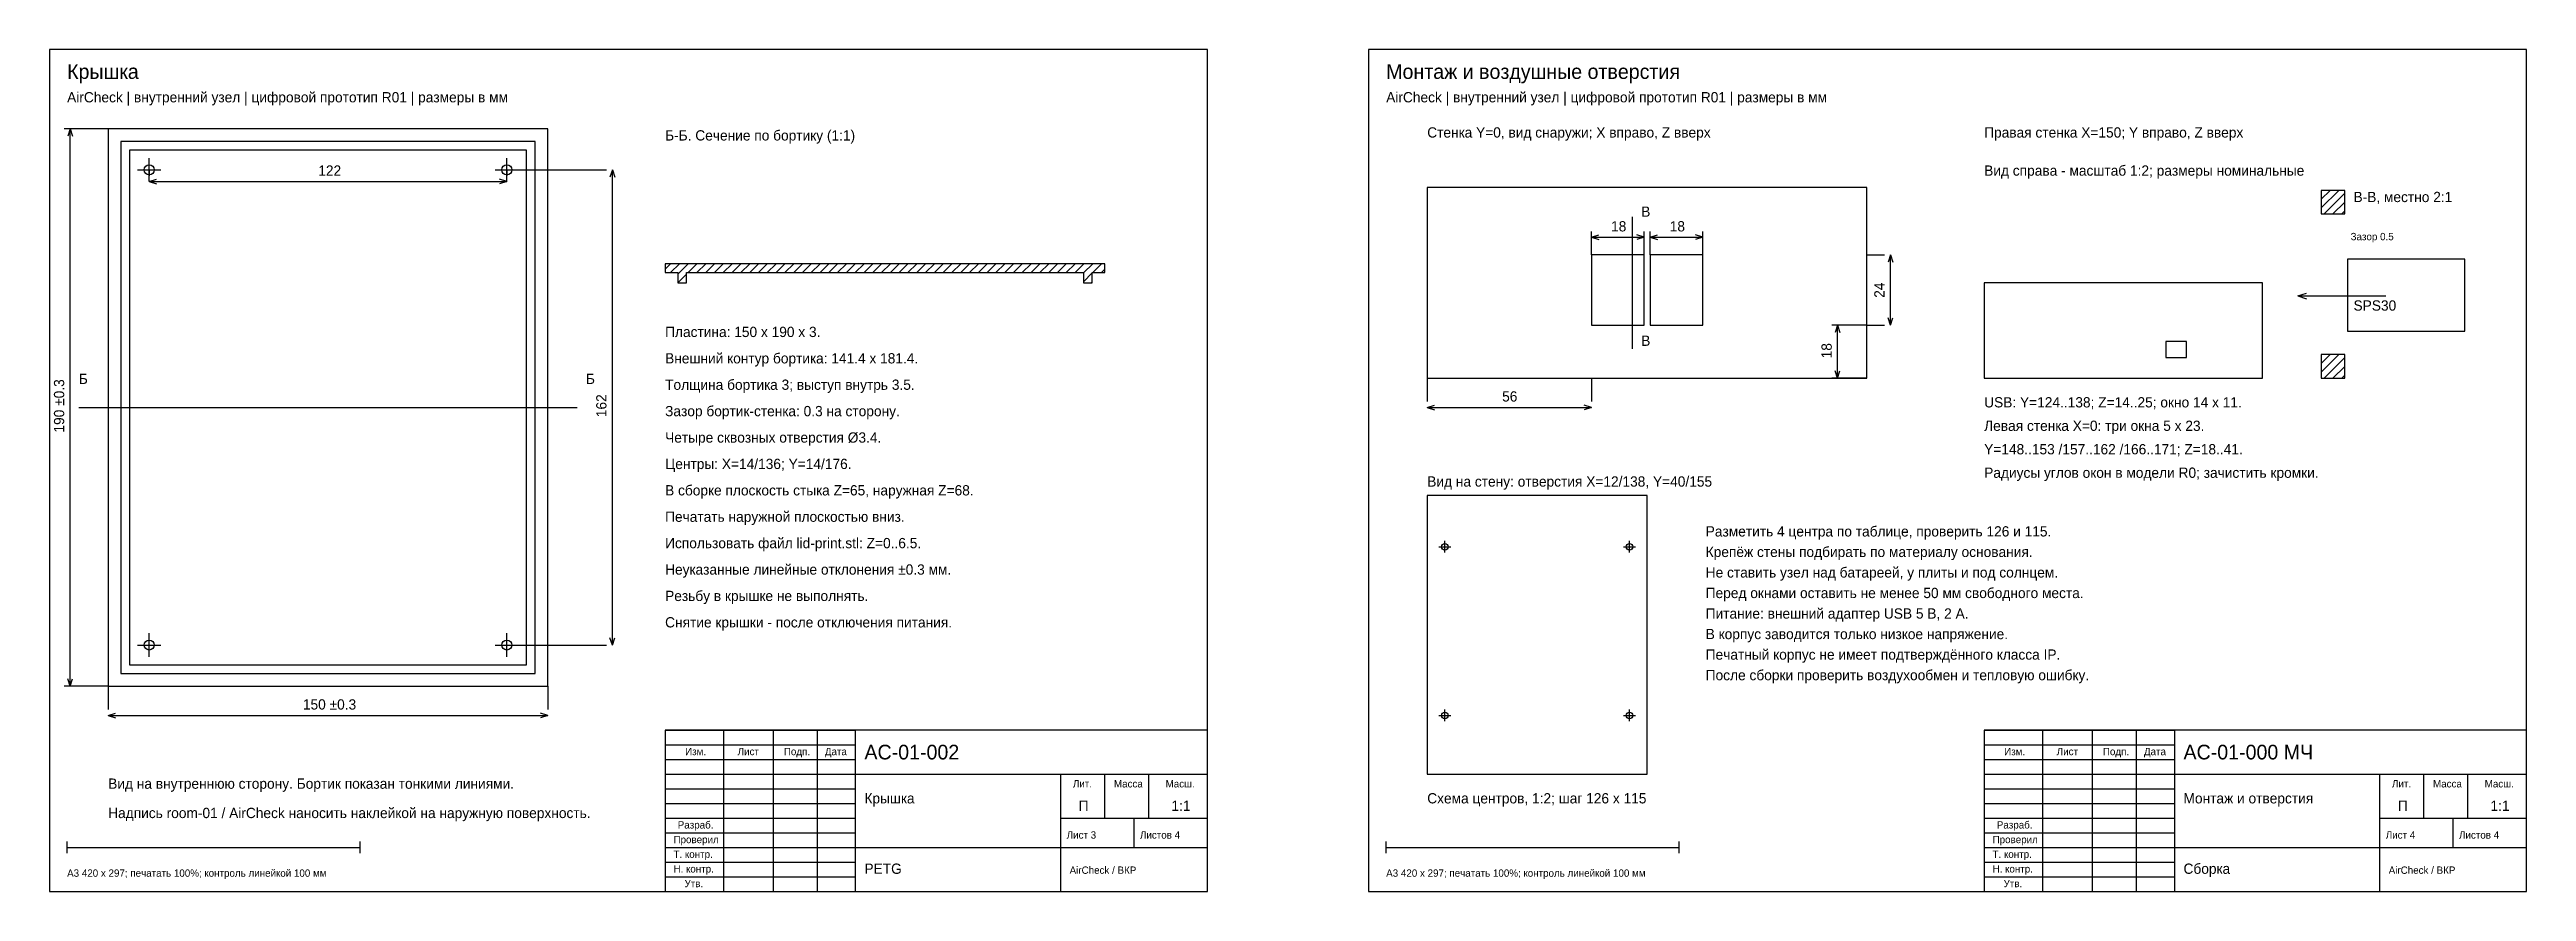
# Model space of a CAD drawing. Header units: millimetres. Extents: x 20 to 1765, y 5 to 292.
# Drawn here: x 920 to 1765, y 5 to 292 of the extents above; entities that cross this region are included whole.
import ezdxf

# ---------------------------------------------------------------- set-up
doc = ezdxf.new("R2010")
doc.units = ezdxf.units.MM
for name, color, linetype in [('D-CENTER', 7, 'Continuous'), ('D-DETAIL', 7, 'Continuous'), ('D-DIM', 7, 'Continuous'), ('D-OUTLINE', 7, 'Continuous'), ('D-REF', 7, 'Continuous'), ('D-TEXT', 7, 'Continuous')]:
    doc.layers.add(name, color=color, linetype=linetype)

msp = doc.modelspace()

# ---------------------------------------------------------------- texts
at = {"layer": 'D-TEXT'}
for s, height, p in [('Крышка', 5, (926, 282)), ('Монтаж и воздушные отверстия', 5, (1376, 282)), ('AirCheck | внутренний узел | цифровой прототип R01 | размеры в мм', 3.5, (926, 274)), ('AirCheck | внутренний узел | цифровой прототип R01 | размеры в мм', 3.5, (1376, 274)), ('Б-Б. Сечение по бортику (1:1)', 3.5, (1130, 261)), ('Стенка Y=0, вид снаружи; X вправо, Z вверх', 3.5, (1390, 262)), ('Правая стенка X=150; Y вправо, Z вверх', 3.5, (1580, 262)), ('122', 3.5, (1011.675, 249)), ('Вид справа - масштаб 1:2; размеры номинальные', 3.5, (1580, 249)), ('В', 3.5, (1463, 235)), ('В-В, местно 2:1', 3.5, (1706, 240)), ('18', 3.5, (1452.725, 230)), ('18', 3.5, (1472.725, 230)), ('Зазор 0.5', 2.5, (1705, 227)), ('SPS30', 3.5, (1706, 203)), ('Пластина: 150 x 190 x 3.', 3.5, (1130, 194)), ('В', 3.5, (1463, 191)), ('Внешний контур бортика: 141.4 x 181.4.', 3.5, (1130, 185)), ('Б', 3.5, (930, 178)), ('Б', 3.5, (1103, 178)), ('Толщина бортика 3; выступ внутрь 3.5.', 3.5, (1130, 176)), ('Зазор бортик-стенка: 0.3 на сторону.', 3.5, (1130, 167)), ('56', 3.5, (1415.55, 172)), ('USB: Y=124..138; Z=14..25; окно 14 x 11.', 3.5, (1580, 170)), ('Четыре сквозных отверстия Ø3.4.', 3.5, (1130, 158)), ('Левая стенка X=0: три окна 5 x 23.', 3.5, (1580, 162)), ('Центры: X=14/136; Y=14/176.', 3.5, (1130, 149)), ('Y=148..153 /157..162 /166..171; Z=18..41.', 3.5, (1580, 154)), ('В сборке плоскость стыка Z=65, наружная Z=68.', 3.5, (1130, 140)), ('Вид на стену: отверстия X=12/138, Y=40/155', 3.5, (1390, 143)), ('Радиусы углов окон в модели R0; зачистить кромки.', 3.5, (1580, 146)), ('Печатать наружной плоскостью вниз.', 3.5, (1130, 131)), ('Разметить 4 центра по таблице, проверить 126 и 115.', 3.5, (1485, 126)), ('Использовать файл lid-print.stl: Z=0..6.5.', 3.5, (1130, 122)), ('Крепёж стены подбирать по материалу основания.', 3.5, (1485, 119)), ('Неуказанные линейные отклонения ±0.3 мм.', 3.5, (1130, 113)), ('Не ставить узел над батареей, у плиты и под солнцем.', 3.5, (1485, 112)), ('Резьбу в крышке не выполнять.', 3.5, (1130, 104)), ('Перед окнами оставить не менее 50 мм свободного места.', 3.5, (1485, 105)), ('Питание: внешний адаптер USB 5 В, 2 А.', 3.5, (1485, 98)), ('Снятие крышки - после отключения питания.', 3.5, (1130, 95)), ('В корпус заводится только низкое напряжение.', 3.5, (1485, 91)), ('Печатный корпус не имеет подтверждённого класса IP.', 3.5, (1485, 84)), ('После сборки проверить воздухообмен и тепловую ошибку.', 3.5, (1485, 77)), ('150 ±0.3', 3.5, (1006.425, 67)), ('Изм.', 2.5, (1136.8125, 51.45)), ('Лист', 2.5, (1154.75, 51.45)), ('Подп.', 2.5, (1170.5, 51.45)), ('Дата', 2.5, (1184.5, 51.45)), ('AC-01-002', 5, (1198, 50)), ('Изм.', 2.5, (1586.8125, 51.45)), ('Лист', 2.5, (1604.75, 51.45)), ('Подп.', 2.5, (1620.5, 51.45)), ('Дата', 2.5, (1634.5, 51.45)), ('AC-01-000 МЧ', 5, (1648, 50)), ('Вид на внутреннюю сторону. Бортик показан тонкими линиями.', 3.5, (940, 40)), ('Лит.', 2.5, (1269.125, 40.45)), ('Масса', 2.5, (1283.125, 40.45)), ('Масш.', 2.5, (1300.75, 40.45)), ('Лит.', 2.5, (1719.125, 40.45)), ('Масса', 2.5, (1733.125, 40.45)), ('Масш.', 2.5, (1750.75, 40.45)), ('Крышка', 3.5, (1198, 35)), ('П', 3.5, (1271.1, 32.45)), ('1:1', 3.5, (1302.725, 32.45)), ('Схема центров, 1:2; шаг 126 x 115', 3.5, (1390, 35)), ('Монтаж и отверстия', 3.5, (1648, 35)), ('П', 3.5, (1721.1, 32.45)), ('1:1', 3.5, (1752.725, 32.45)), ('Надпись room-01 / AirCheck наносить наклейкой на наружную поверхность.', 3.5, (940, 30)), ('Разраб.', 2.5, (1134.3125, 26.45)), ('Лист 3', 2.5, (1267, 23)), ('Листов 4', 2.5, (1292, 23)), ('Разраб.', 2.5, (1584.3125, 26.45)), ('Лист 4', 2.5, (1717, 23)), ('Листов 4', 2.5, (1742, 23)), ('Т. контр.', 2.5, (1132.875, 16.45)), ('Проверил', 2.5, (1132.875, 21.45)), ('Т. контр.', 2.5, (1582.875, 16.45)), ('Проверил', 2.5, (1582.875, 21.45)), ('А3 420 x 297; печатать 100%; контроль линейкой 100 мм', 2.5, (926, 10)), ('Н. контр.', 2.5, (1132.875, 11.45)), ('Утв.', 2.5, (1136.625, 6.45)), ('PETG', 3.5, (1198, 11)), ('AirCheck / ВКР', 2.5, (1268, 11)), ('А3 420 x 297; печатать 100%; контроль линейкой 100 мм', 2.5, (1376, 10)), ('Н. контр.', 2.5, (1582.875, 11.45)), ('Утв.', 2.5, (1586.625, 6.45)), ('Сборка', 3.5, (1648, 11)), ('AirCheck / ВКР', 2.5, (1718, 11))]:
    msp.add_text(s, height=height, dxfattribs=at).set_placement(p)
for s, p in [('24', (1546, 207.375)), ('18', (1528, 186.725)), ('190 ±0.3', (925, 161.425)), ('162', (1110, 166.675))]:
    msp.add_text(s, height=3.5, rotation=90, dxfattribs=at).set_placement(p)

# ---------------------------------------------------------------- linework, layer by layer
at = {"layer": 'D-CENTER'}
for p, q in [((954, 247), (954, 255)), ((1076, 247), (1076, 255)), ((950, 251), (958, 251)), ((1072, 251), (1080, 251)), ((1460, 190), (1460, 235)), ((930, 170), (1100, 170)), ((1394, 122.5), (1398, 122.5)), ((1396, 120.5), (1396, 124.5)), ((1457, 122.5), (1461, 122.5)), ((1459, 120.5), (1459, 124.5)), ((954, 85), (954, 93)), ((1076, 85), (1076, 93)), ((950, 89), (958, 89)), ((1072, 89), (1080, 89)), ((1394, 65), (1398, 65)), ((1396, 63), (1396, 67)), ((1457, 65), (1461, 65)), ((1459, 63), (1459, 67))]:
    msp.add_line(p, q, dxfattribs=at)
at = {"layer": 'D-DETAIL'}
for p, q in [((1085.7, 260.7), (944.3, 260.7)), ((944.3, 260.7), (944.3, 79.3)), ((1082.7, 257.7), (947.3, 257.7)), ((947.3, 257.7), (947.3, 82.3)), ((1082.7, 82.3), (1082.7, 257.7)), ((1085.7, 79.3), (1085.7, 260.7)), ((1695, 241), (1698, 244)), ((1695, 238), (1701, 244)), ((1696, 236), (1703, 243)), ((1699, 236), (1703, 240)), ((1702, 236), (1703, 237)), ((1130, 217.137), (1131.863, 219)), ((1131.863, 216), (1134.863, 219)), ((1134.3, 215.437), (1137.863, 219)), ((1134.363, 212.5), (1137.3, 215.437)), ((1137.863, 216), (1140.863, 219)), ((1140.863, 216), (1143.863, 219)), ((1143.863, 216), (1146.863, 219)), ((1146.863, 216), (1149.863, 219)), ((1149.863, 216), (1152.863, 219)), ((1152.863, 216), (1155.863, 219)), ((1155.863, 216), (1158.863, 219)), ((1158.863, 216), (1161.863, 219)), ((1161.863, 216), (1164.863, 219)), ((1164.863, 216), (1167.863, 219)), ((1167.863, 216), (1170.863, 219)), ((1170.863, 216), (1173.863, 219)), ((1173.863, 216), (1176.863, 219)), ((1176.863, 216), (1179.863, 219)), ((1179.863, 216), (1182.863, 219)), ((1182.863, 216), (1185.863, 219)), ((1185.863, 216), (1188.863, 219)), ((1188.863, 216), (1191.863, 219)), ((1191.863, 216), (1194.863, 219)), ((1194.863, 216), (1197.863, 219)), ((1197.863, 216), (1200.863, 219)), ((1200.863, 216), (1203.863, 219)), ((1203.863, 216), (1206.863, 219)), ((1206.863, 216), (1209.863, 219)), ((1209.863, 216), (1212.863, 219)), ((1212.863, 216), (1215.863, 219)), ((1215.863, 216), (1218.863, 219)), ((1218.863, 216), (1221.863, 219)), ((1221.863, 216), (1224.863, 219)), ((1224.863, 216), (1227.863, 219)), ((1227.863, 216), (1230.863, 219)), ((1230.863, 216), (1233.863, 219)), ((1233.863, 216), (1236.863, 219)), ((1236.863, 216), (1239.863, 219)), ((1239.863, 216), (1242.863, 219)), ((1242.863, 216), (1245.863, 219)), ((1245.863, 216), (1248.863, 219)), ((1248.863, 216), (1251.863, 219)), ((1251.863, 216), (1254.863, 219)), ((1254.863, 216), (1257.863, 219)), ((1257.863, 216), (1260.863, 219)), ((1260.863, 216), (1263.863, 219)), ((1263.863, 216), (1266.863, 219)), ((1266.863, 216), (1269.863, 219)), ((1269.863, 216), (1272.863, 219)), ((1272.7, 215.837), (1275.863, 219)), ((1272.7, 212.837), (1275.7, 215.837)), ((1275.363, 212.5), (1275.7, 212.837)), ((1275.863, 216), (1278.863, 219)), ((1278.863, 216), (1280, 217.137)), ((1695, 185), (1698, 188)), ((1695, 182), (1701, 188)), ((1696, 180), (1703, 187)), ((1699, 180), (1703, 184)), ((1702, 180), (1703, 181)), ((944.3, 79.3), (1085.7, 79.3)), ((947.3, 82.3), (1082.7, 82.3)), ((1130, 60), (1195, 60)), ((1150, 5), (1150, 60)), ((1167, 5), (1167, 60)), ((1182, 5), (1182, 60)), ((1580, 60), (1645, 60)), ((1600, 5), (1600, 60)), ((1617, 5), (1617, 60)), ((1632, 5), (1632, 60)), ((1130, 55), (1195, 55)), ((1580, 55), (1645, 55)), ((1130, 50), (1195, 50)), ((1130, 45), (1195, 45)), ((1580, 50), (1645, 50)), ((1580, 45), (1645, 45)), ((1130, 40), (1195, 40)), ((1130, 35), (1195, 35)), ((1580, 40), (1645, 40)), ((1580, 35), (1645, 35)), ((1130, 30), (1195, 30)), ((1580, 30), (1645, 30)), ((1130, 25), (1195, 25)), ((1130, 20), (1195, 20)), ((1580, 25), (1645, 25)), ((1580, 20), (1645, 20)), ((1130, 15), (1195, 15)), ((1130, 10), (1195, 10)), ((1580, 15), (1645, 15)), ((1580, 10), (1645, 10))]:
    msp.add_line(p, q, dxfattribs=at)
at = {"layer": 'D-DIM'}
for p, q in [((940, 265), (925, 265)), ((927, 265), (926.2, 262.5)), ((927, 75), (927, 265)), ((927, 265), (927.8, 262.5)), ((954, 251), (954, 249)), ((954, 247), (956.5, 247.8)), ((954, 247), (1076, 247)), ((954, 247), (956.5, 246.2)), ((1076, 247), (1073.5, 247.8)), ((1076, 247), (1073.5, 246.2)), ((1076, 251), (1076, 249)), ((1076, 251), (1110, 251)), ((1112, 251), (1111.2, 248.5)), ((1112, 89), (1112, 251)), ((1112, 251), (1112.8, 248.5)), ((1446, 222), (1446, 230)), ((1446, 228), (1448.5, 228.8)), ((1464, 228), (1461.5, 228.8)), ((1464, 222), (1464, 230)), ((1466, 222), (1466, 230)), ((1466, 228), (1468.5, 228.8)), ((1484, 228), (1481.5, 228.8)), ((1484, 222), (1484, 230)), ((1446, 228), (1464, 228)), ((1446, 228), (1448.5, 227.2)), ((1464, 228), (1461.5, 227.2)), ((1466, 228), (1484, 228)), ((1466, 228), (1468.5, 227.2)), ((1484, 228), (1481.5, 227.2)), ((1540, 222), (1546, 222)), ((1548, 222), (1547.2, 219.5)), ((1548, 198), (1548, 222)), ((1548, 222), (1548.8, 219.5)), ((1687, 208), (1690, 209)), ((1687, 208), (1717, 208)), ((1687, 208), (1690, 207)), ((1540, 198), (1528, 198)), ((1530, 198), (1529.2, 195.5)), ((1530, 180), (1530, 198)), ((1530, 198), (1530.8, 195.5)), ((1540, 198), (1546, 198)), ((1548, 198), (1547.2, 200.5)), ((1548, 198), (1548.8, 200.5)), ((1390, 180), (1390, 172)), ((1446, 180), (1446, 172)), ((1540, 180), (1528, 180)), ((1530, 180), (1529.2, 182.5)), ((1530, 180), (1530.8, 182.5)), ((1390, 170), (1392.5, 170.8)), ((1390, 170), (1446, 170)), ((1390, 170), (1392.5, 169.2)), ((1446, 170), (1443.5, 170.8)), ((1446, 170), (1443.5, 169.2)), ((1076, 89), (1110, 89)), ((1112, 89), (1111.2, 91.5)), ((1112, 89), (1112.8, 91.5)), ((927, 75), (926.2, 77.5)), ((927, 75), (927.8, 77.5)), ((940, 75), (925, 75)), ((940, 75), (940, 67)), ((1090, 75), (1090, 67)), ((940, 65), (942.5, 65.8)), ((940, 65), (1090, 65)), ((940, 65), (942.5, 64.2)), ((1090, 65), (1087.5, 65.8)), ((1090, 65), (1087.5, 64.2)), ((926, 18), (926, 22)), ((926, 20), (1026, 20)), ((1026, 18), (1026, 22)), ((1376, 18), (1376, 22)), ((1376, 20), (1476, 20)), ((1476, 18), (1476, 22))]:
    msp.add_line(p, q, dxfattribs=at)
at = {"layer": 'D-OUTLINE'}
for p, q in [((1315, 292), (920, 292)), ((920, 292), (920, 5)), ((1315, 5), (1315, 292)), ((1765, 292), (1370, 292)), ((1370, 292), (1370, 5)), ((1765, 5), (1765, 292)), ((1090, 265), (940, 265)), ((940, 265), (940, 75)), ((1090, 75), (1090, 265)), ((1540, 245), (1390, 245)), ((1390, 245), (1390, 180)), ((1540, 180), (1540, 245)), ((1703, 244), (1695, 244)), ((1695, 244), (1695, 236)), ((1703, 236), (1703, 244)), ((1695, 236), (1703, 236)), ((1464, 222), (1446, 222)), ((1446, 222), (1446, 198)), ((1464, 198), (1464, 222)), ((1484, 222), (1466, 222)), ((1466, 222), (1466, 198)), ((1484, 198), (1484, 222)), ((1130, 219), (1130, 217.44007)), ((1136.83051, 219), (1130, 219)), ((1130, 217.44007), (1130, 216)), ((1130, 216), (1132.15, 216)), ((1132.15, 216), (1134.3, 216)), ((1134.3, 216), (1134.3, 214.25)), ((1134.3, 214.25), (1134.3, 212.5)), ((1134.3, 212.5), (1135.8, 212.5)), ((1135.8, 212.5), (1137.3, 212.5)), ((1142.5865, 219), (1136.83051, 219)), ((1137.3, 216), (1140.0637, 216)), ((1137.3, 214.25), (1137.3, 216)), ((1137.3, 212.5), (1137.3, 214.25)), ((1140.0637, 216), (1142.5865, 216)), ((1142.63623, 219), (1142.5865, 219)), ((1142.5865, 216), (1142.63623, 216)), ((1142.68588, 219), (1142.63623, 219)), ((1142.63623, 216), (1142.68588, 216)), ((1142.74194, 219), (1142.68588, 219)), ((1142.68588, 216), (1142.74194, 216)), ((1142.79792, 219), (1142.74194, 219)), ((1142.74194, 216), (1142.79792, 216)), ((1142.85977, 219), (1142.79792, 219)), ((1142.79792, 216), (1142.85977, 216)), ((1142.92153, 219), (1142.85977, 219)), ((1142.85977, 216), (1142.92153, 216)), ((1142.98857, 219), (1142.92153, 219)), ((1142.92153, 216), (1142.98857, 216)), ((1143.05553, 219), (1142.98857, 219)), ((1142.98857, 216), (1143.05553, 216)), ((1143.12712, 219), (1143.05553, 219)), ((1143.05553, 216), (1143.12712, 216)), ((1143.19863, 219), (1143.12712, 219)), ((1143.12712, 216), (1143.19863, 216)), ((1143.27407, 219), (1143.19863, 219)), ((1143.19863, 216), (1143.27407, 216)), ((1143.34944, 219), (1143.27407, 219)), ((1143.27407, 216), (1143.34944, 216)), ((1143.428, 219), (1143.34944, 219)), ((1143.34944, 216), (1143.428, 216)), ((1143.50652, 219), (1143.428, 219)), ((1143.428, 216), (1143.50652, 216)), ((1143.58745, 219), (1143.50652, 219)), ((1143.50652, 216), (1143.58745, 216)), ((1143.66835, 219), (1143.58745, 219)), ((1143.58745, 216), (1143.66835, 216)), ((1143.75087, 219), (1143.66835, 219)), ((1143.66835, 216), (1143.75087, 216)), ((1143.83337, 219), (1143.75087, 219)), ((1143.75087, 216), (1143.83337, 216)), ((1143.91669, 219), (1143.83337, 219)), ((1143.83337, 216), (1143.91669, 216)), ((1144, 219), (1143.91669, 219)), ((1143.91669, 216), (1144, 216)), ((1144.08331, 219), (1144, 219)), ((1144, 216), (1144.08331, 216)), ((1144.16663, 219), (1144.08331, 219)), ((1144.08331, 216), (1144.16663, 216)), ((1144.24913, 219), (1144.16663, 219)), ((1144.16663, 216), (1144.24913, 216)), ((1144.33165, 219), (1144.24913, 219)), ((1144.24913, 216), (1144.33165, 216)), ((1144.41255, 219), (1144.33165, 219)), ((1144.33165, 216), (1144.41255, 216)), ((1144.49348, 219), (1144.41255, 219)), ((1144.41255, 216), (1144.49348, 216)), ((1144.572, 219), (1144.49348, 219)), ((1144.49348, 216), (1144.572, 216)), ((1144.65056, 219), (1144.572, 219)), ((1144.572, 216), (1144.65056, 216)), ((1144.72593, 219), (1144.65056, 219)), ((1144.65056, 216), (1144.72593, 216)), ((1144.80137, 219), (1144.72593, 219)), ((1144.72593, 216), (1144.80137, 216)), ((1144.87288, 219), (1144.80137, 219)), ((1144.80137, 216), (1144.87288, 216)), ((1144.94447, 219), (1144.87288, 219)), ((1144.87288, 216), (1144.94447, 216)), ((1145.01143, 219), (1144.94447, 219)), ((1144.94447, 216), (1145.01143, 216)), ((1145.07847, 219), (1145.01143, 219)), ((1145.01143, 216), (1145.07847, 216)), ((1145.14023, 219), (1145.07847, 219)), ((1145.07847, 216), (1145.14023, 216)), ((1145.20208, 219), (1145.14023, 219)), ((1145.14023, 216), (1145.20208, 216)), ((1145.25806, 219), (1145.20208, 219)), ((1145.20208, 216), (1145.25806, 216)), ((1145.31412, 219), (1145.25806, 219)), ((1145.25806, 216), (1145.31412, 216)), ((1205, 219), (1145.31412, 219)), ((1145.31412, 216), (1205, 216)), ((1264.68588, 219), (1205, 219)), ((1205, 216), (1264.68588, 216)), ((1264.74194, 219), (1264.68588, 219)), ((1264.68588, 216), (1264.74194, 216)), ((1264.79791, 219), (1264.74194, 219)), ((1264.74194, 216), (1264.79791, 216)), ((1264.85976, 219), (1264.79791, 219)), ((1264.79791, 216), (1264.85976, 216)), ((1264.92152, 219), (1264.85976, 219)), ((1264.85976, 216), (1264.92152, 216)), ((1264.98857, 219), (1264.92152, 219)), ((1264.92152, 216), (1264.98857, 216)), ((1265.05553, 219), (1264.98857, 219)), ((1264.98857, 216), (1265.05553, 216)), ((1265.12711, 219), (1265.05553, 219)), ((1265.05553, 216), (1265.12711, 216)), ((1265.19862, 219), (1265.12711, 219)), ((1265.12711, 216), (1265.19862, 216)), ((1265.27407, 219), (1265.19862, 219)), ((1265.19862, 216), (1265.27407, 216)), ((1265.34944, 219), (1265.27407, 219)), ((1265.27407, 216), (1265.34944, 216)), ((1265.42801, 219), (1265.34944, 219)), ((1265.34944, 216), (1265.42801, 216)), ((1265.50652, 219), (1265.42801, 219)), ((1265.42801, 216), (1265.50652, 216)), ((1265.58745, 219), (1265.50652, 219)), ((1265.50652, 216), (1265.58745, 216)), ((1265.66835, 219), (1265.58745, 219)), ((1265.58745, 216), (1265.66835, 216)), ((1265.75087, 219), (1265.66835, 219)), ((1265.66835, 216), (1265.75087, 216)), ((1265.83337, 219), (1265.75087, 219)), ((1265.75087, 216), (1265.83337, 216)), ((1265.91669, 219), (1265.83337, 219)), ((1265.83337, 216), (1265.91669, 216)), ((1266, 219), (1265.91669, 219)), ((1265.91669, 216), (1266, 216)), ((1266.08331, 219), (1266, 219)), ((1266, 216), (1266.08331, 216)), ((1266.16663, 219), (1266.08331, 219)), ((1266.08331, 216), (1266.16663, 216)), ((1266.24913, 219), (1266.16663, 219)), ((1266.16663, 216), (1266.24913, 216)), ((1266.33165, 219), (1266.24913, 219)), ((1266.24913, 216), (1266.33165, 216)), ((1266.41255, 219), (1266.33165, 219)), ((1266.33165, 216), (1266.41255, 216)), ((1266.49348, 219), (1266.41255, 219)), ((1266.41255, 216), (1266.49348, 216)), ((1266.57199, 219), (1266.49348, 219)), ((1266.49348, 216), (1266.57199, 216)), ((1266.65056, 219), (1266.57199, 219)), ((1266.57199, 216), (1266.65056, 216)), ((1266.72593, 219), (1266.65056, 219)), ((1266.65056, 216), (1266.72593, 216)), ((1266.80138, 219), (1266.72593, 219)), ((1266.72593, 216), (1266.80138, 216)), ((1266.87289, 219), (1266.80138, 219)), ((1266.80138, 216), (1266.87289, 216)), ((1266.94447, 219), (1266.87289, 219)), ((1266.87289, 216), (1266.94447, 216)), ((1267.01143, 219), (1266.94447, 219)), ((1266.94447, 216), (1267.01143, 216)), ((1267.07848, 219), (1267.01143, 219)), ((1267.01143, 216), (1267.07848, 216)), ((1267.14024, 219), (1267.07848, 219)), ((1267.07848, 216), (1267.14024, 216)), ((1267.20209, 219), (1267.14024, 219)), ((1267.14024, 216), (1267.20209, 216)), ((1267.25806, 219), (1267.20209, 219)), ((1267.20209, 216), (1267.25806, 216)), ((1267.31412, 219), (1267.25806, 219)), ((1267.25806, 216), (1267.31412, 216)), ((1267.36377, 219), (1267.31412, 219)), ((1267.31412, 216), (1267.36377, 216)), ((1267.4135, 219), (1267.36377, 219)), ((1267.36377, 216), (1267.4135, 216)), ((1273.16949, 219), (1267.4135, 219)), ((1267.4135, 216), (1269.9363, 216)), ((1269.9363, 216), (1272.7, 216)), ((1272.7, 216), (1272.7, 214.25)), ((1272.7, 214.25), (1272.7, 212.5)), ((1272.7, 212.5), (1274.2, 212.5)), ((1280, 219), (1273.16949, 219)), ((1274.2, 212.5), (1275.7, 212.5)), ((1275.7, 216), (1277.85, 216)), ((1275.7, 214.25), (1275.7, 216)), ((1275.7, 212.5), (1275.7, 214.25)), ((1277.85, 216), (1280, 216)), ((1280, 217.44007), (1280, 219)), ((1280, 216), (1280, 217.44007)), ((1675, 212.5), (1580, 212.5)), ((1580, 212.5), (1580, 180)), ((1675, 180), (1675, 212.5)), ((1446, 198), (1464, 198)), ((1466, 198), (1484, 198)), ((1649, 192.5), (1642, 192.5)), ((1642, 192.5), (1642, 187)), ((1642, 187), (1649, 187)), ((1649, 187), (1649, 192.5)), ((1703, 188), (1695, 188)), ((1695, 188), (1695, 180)), ((1703, 180), (1703, 188)), ((1390, 180), (1540, 180)), ((1580, 180), (1675, 180)), ((1695, 180), (1703, 180)), ((1465, 140), (1390, 140)), ((1390, 140), (1390, 45)), ((1465, 45), (1465, 140)), ((940, 75), (1090, 75)), ((1315, 60), (1130, 60)), ((1130, 60), (1130, 5)), ((1195, 5), (1195, 60)), ((1315, 5), (1315, 60)), ((1765, 60), (1580, 60)), ((1580, 60), (1580, 5)), ((1645, 5), (1645, 60)), ((1765, 5), (1765, 60)), ((1195, 45), (1315, 45)), ((1265, 5), (1265, 45)), ((1280, 30), (1280, 45)), ((1295, 30), (1295, 45)), ((1390, 45), (1465, 45)), ((1645, 45), (1765, 45)), ((1715, 5), (1715, 45)), ((1730, 30), (1730, 45)), ((1745, 30), (1745, 45)), ((1265, 30), (1315, 30)), ((1290, 20), (1290, 30)), ((1715, 30), (1765, 30)), ((1740, 20), (1740, 30)), ((1195, 20), (1315, 20)), ((1645, 20), (1765, 20)), ((920, 5), (1315, 5)), ((1130, 5), (1315, 5)), ((1370, 5), (1765, 5)), ((1580, 5), (1765, 5))]:
    msp.add_line(p, q, dxfattribs=at)
for centre, radius in [((954, 251), 1.7), ((1076, 251), 1.7), ((1396, 122.5), 1.125), ((1459, 122.5), 1.125), ((954, 89), 1.7), ((1076, 89), 1.7), ((1396, 65), 1.125), ((1459, 65), 1.125)]:
    msp.add_circle(centre, radius, dxfattribs=at)
at = {"layer": 'D-REF'}
for p, q in [((1744, 220.6), (1704, 220.6)), ((1704, 220.6), (1704, 196)), ((1744, 196), (1744, 220.6)), ((1704, 196), (1744, 196))]:
    msp.add_line(p, q, dxfattribs=at)

msp.set_redraw_order([(e.dxf.handle, doc.entitydb.next_handle()) for e in msp.query("TEXT MTEXT ATTDEF DIMENSION ARC_DIMENSION")])  # texts and dimensions are drawn at this point

doc.saveas('drawing.dxf')
